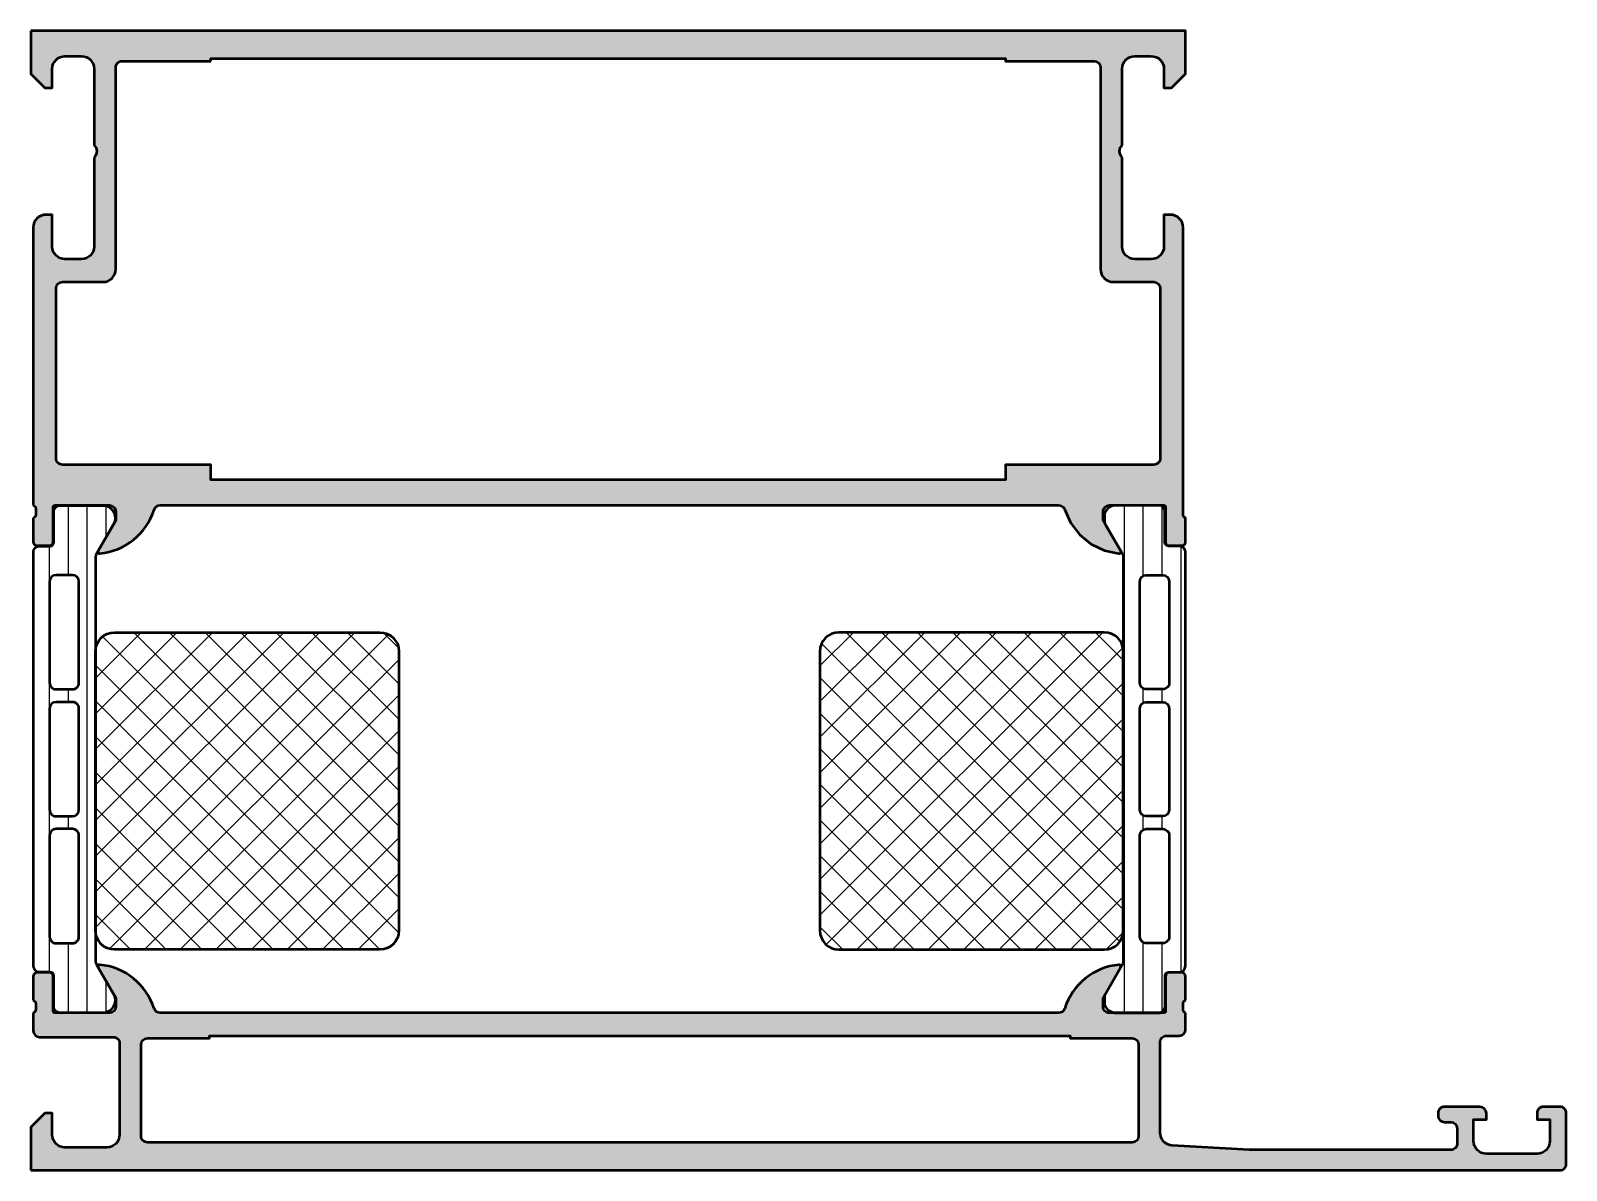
# Model space of a CAD drawing. Extents: x 0 to 121, y 0 to 90.
import ezdxf

# ---------------------------------------------------------------- set-up
doc = ezdxf.new("R2010")
doc.units = 0
for name, color, linetype, lineweight in [('0S-Alu contour', 7, 'Continuous', 50), ('0S-Alu hatch', 252, 'Continuous', 25), ('0S-Plastic contour', 254, 'Continuous', 50), ('0S-Plastic hatch', 253, 'Continuous', 25), ('0S-PT contour', 91, 'Continuous', 50), ('0S-PT hatch', 103, 'Continuous', 25)]:
    doc.layers.add(name, color=color, linetype=linetype, lineweight=lineweight)
pattern_1 = [(135, (0, 0), (-1.403165018917055, -1.403165018917055), []), (225, (0, 0), (1.403165018917055, -1.403165018917055), [])]
pattern_2 = [(90, (0, 0), (-1.4859, 0), [])]

# ---------------------------------------------------------------- blocks, each defined once
blk = doc.blocks.new('430840__DC09CA4D_482F_4C95_9F78_F32591C31D79_')
at = {"layer": '0S-PT hatch'}
h = blk.add_hatch(dxfattribs=at)
h.set_pattern_fill('ANSI37', color=256, scale=0.625, angle=90, style=0)
h.set_pattern_definition(pattern_1)
edge = h.paths.add_edge_path()
edge.add_ellipse((27.51005320582808, 40.88991887445164), major_axis=(-1.500003719446766, 0), ratio=1, start_angle=180.0001420757334, end_angle=269.9998579268323, ccw=False)
edge.add_line((29.01005692527024, 40.8899225939277), (29.01005692527024, 18.88992259389381))
edge.add_ellipse((27.51005425003596, 18.88992526912809), major_axis=(-1.500002675236663, 0), ratio=1, start_angle=90.0001021856844, end_angle=179.9998978143151, ccw=False)
edge.add_line((27.51005692525569, 17.38992259389381), (6.610024500343477, 17.38992259389381))
edge.add_ellipse((6.610025017742281, 18.88992311129213), major_axis=(-1.500000517398401, 0), ratio=1, start_angle=1.9766288971823087e-05, end_angle=89.99998023682832, ccw=False)
edge.add_line((5.11002450034397, 18.88992259381172), (5.110024500343967, 40.88992259389381))
edge.add_ellipse((6.610026061669415, 40.88992103256837), major_axis=(-1.50000156132626, 0), ratio=1, start_angle=270.00005964206343, end_angle=359.9999403640483, ccw=False)
edge.add_line((6.610024500242221, 42.38992259389381), (27.51005692530414, 42.38992259389379))
at = {"layer": '0S-PT contour', "color": 7}
for points in [[(6.610024500242221, 42.38992259389381), (27.51005692530414, 42.38992259389379)], [(5.11002450034397, 18.88992259381172), (5.110024500343967, 40.88992259389381)], [(29.01005692527024, 40.8899225939277), (29.01005692527024, 18.88992259389381)], [(27.51005692525569, 17.38992259389381), (6.610024500343477, 17.38992259389381)]]:
    blk.add_lwpolyline(points, dxfattribs=at)
at = {"layer": '0S-PT contour', "color": 7, "extrusion": (0, 0, -1)}
for centre, radius, start, end in [((-6.610026061669415, 40.88992103256837), 1.50000156132626, 5.96359516822e-05, 89.9999403579366), ((-27.51005320582808, 40.88991887445164), 1.500003719446766, 90.0001420731677, 179.9998579242666), ((-6.610025017742281, 18.88992311129213), 1.500000517398401, 270.0000197631717, 359.999980233711), ((-27.51005425003596, 18.88992526912809), 1.500002675236663, 180.000102185685, 269.9998978143156)]:
    blk.add_arc(centre, radius, start, end, dxfattribs=at)
blk = doc.blocks.new('430840__F4EA3273_1E52_4DC4_8AB7_B4A47A1F3512_')
at = {"layer": '0S-PT hatch'}
h = blk.add_hatch(dxfattribs=at)
h.set_pattern_fill('ANSI37', color=256, scale=0.625, angle=90, style=0)
h.set_pattern_definition(pattern_1)
edge = h.paths.add_edge_path()
edge.add_arc((63.68984523166957, 40.88991887445176), 1.500003719446752, 90.00014207316798, 179.9998579242666)
edge.add_line((62.18984151222743, 40.88992259392782), (62.18984151222744, 18.8899225938939))
edge.add_arc((63.68984418746178, 18.88992526912824), 1.500002675236727, 180.000102185685, 269.9998978143148)
edge.add_line((63.68984151224204, 17.3899225938939), (84.5898739371542, 17.3899225938939))
edge.add_arc((84.58987341975536, 18.88992311129225), 1.50000051739844, 270.0000197631728, 359.999980233711)
edge.add_line((86.08987393715373, 18.88992259381183), (86.0898739371537, 40.88992259389391))
edge.add_arc((84.58987237582828, 40.88992103256848), 1.500001561326231, 5.96359516822e-05, 89.99994035793647)
edge.add_line((84.58987393725546, 42.3899225938939), (63.68984151219351, 42.3899225938939))
at = {"layer": '0S-PT contour', "color": 7}
for points in [[(84.58987393725546, 42.3899225938939), (63.68984151219351, 42.3899225938939)], [(62.18984151222743, 40.88992259392782), (62.18984151222744, 18.8899225938939)], [(86.08987393715373, 18.88992259381183), (86.0898739371537, 40.88992259389391)], [(63.68984151224204, 17.3899225938939), (84.5898739371542, 17.3899225938939)]]:
    blk.add_lwpolyline(points, dxfattribs=at)
for centre, radius, start, end in [((63.68984523166957, 40.88991887445176), 1.500003719446752, 90.00014207316798, 179.9998579242666), ((84.58987237582828, 40.88992103256848), 1.500001561326231, 5.96359516822e-05, 89.99994035793647), ((63.68984418746178, 18.88992526912824), 1.500002675236727, 180.000102185685, 269.9998978143148), ((84.58987341975536, 18.88992311129225), 1.50000051739844, 270.0000197631728, 359.999980233711)]:
    blk.add_arc(centre, radius, start, end, dxfattribs=at)
blk = doc.blocks.new('284257__90E0DE85_B0C9_40CA_9791_27F276E4CD0E___C5AEC8C6_3E7F_4AB9_B20A_5DBC261AC16B_')
at = {"layer": '0S-Plastic hatch'}
h = blk.add_hatch(dxfattribs=at)
h.set_pattern_fill('ANSI31', color=256, scale=0.4680000000000001, angle=45, style=0)
h.set_pattern_definition(pattern_2)
edge = h.paths.add_edge_path()
edge.add_arc((1.522616004540347, 49.48992559389379), 0.2999999999999758, 270, 360)
edge.add_line((1.822616004540323, 49.48992559389379), (1.822284054143296, 51.88992397683015))
edge.add_ellipse((2.322280031581934, 51.88992661645517), major_axis=(-0.4999959774456055, 0), ratio=1, start_angle=-90.00030248177183, end_angle=0.0003024817733034979, ccw=False)
edge.add_line((2.32228267121212, 52.38992259389381), (5.798824169306502, 52.3899225938938))
edge.add_ellipse((5.656513520315099, 51.40010451917096), major_axis=(-0.999996070924474, 0), ratio=1, start_angle=147.2729839001578, end_angle=261.81839194809737, ccw=False)
edge.add_line((6.497766169306427, 50.85946959389379), (5.179296454819851, 48.57581274714362))
edge.add_arc((5.612309171537273, 48.32581277284783), 0.4999999999935472, 150.0000034002868, 179.9999400957461)
edge.add_line((5.112309171543999, 48.32581329561106), (5.107739829136483, 16.47403189217503))
edge.add_arc((5.607739829115243, 16.47403241493656), 0.4999999999892946, 180.0000599042538, 209.9999965998498)
edge.add_line((5.174727112396342, 16.22403244063854), (6.493196826892423, 13.9403755938938))
edge.add_ellipse((5.651944177901081, 13.39974066861664), major_axis=(-0.9999960709244753, 0), ratio=1, start_angle=98.18160805189967, end_angle=212.7270160998411, ccw=False)
edge.add_line((5.794254826892434, 12.40992259389379), (2.317713328792912, 12.40992259389379))
edge.add_ellipse((2.317710689167811, 12.90991857133235), major_axis=(-0.4999959774455193, 0), ratio=1, start_angle=-0.0003024817733034979, end_angle=90.00030248118912, ccw=False)
edge.add_line((1.817714711729259, 12.90992121096255), (1.818046662126284, 15.30991959389378))
edge.add_arc((1.518046662126227, 15.30991959389374), 0.3000000000000567, 0, 90)
edge.add_line((1.518046662126227, 15.60991959389379), (0.7077153287930049, 15.60991959389381))
edge.add_ellipse((0.7077153287930732, 16.10991959389387), major_axis=(-0.5000000000000675, 0), ratio=1, start_angle=2.694464177466216e-05, end_angle=89.99999999999221, ccw=False)
edge.add_line((0.2077153287930605, 16.10991935863949), (0.2077000005019593, 48.68992535865305))
edge.add_ellipse((0.7077000005019464, 48.68992559389377), major_axis=(-0.5000000000000425, 0), ratio=1, start_angle=-89.99999999999801, end_angle=2.694464177466216e-05, ccw=False)
edge.add_line((0.7077000005019299, 49.18992559389382), (1.522616004540347, 49.18992559389382))
edge = h.paths.add_edge_path()
edge.add_arc((3.293317714340982, 46.40048603515199), 0.500015258789067, 0, 90)
edge.add_line((3.293317714340982, 46.90050129394107), (1.993307033188603, 46.90050129394107))
edge.add_arc((1.993307033188603, 46.40051655273016), 0.499984741210902, 90, 180)
edge.add_line((1.493322291977706, 46.40051655272496), (1.493322291977707, 38.4005043478559))
edge.add_arc((1.993322294065336, 38.4005043478559), 0.5000000020876286, 180, 270.0018991026182)
edge.add_line((1.993338866862162, 37.90050434604295), (3.293332973127683, 37.90050434604295))
edge.add_arc((3.293336612486748, 38.40050070668626), 0.4999963606565535, 269.9995829571354, 360.0004170428646)
edge.add_line((3.793332973130051, 38.40050434604293), (3.793332973130049, 46.40048603515199))
edge = h.paths.add_edge_path()
edge.add_line((3.793332973130052, 28.39679746120962), (3.793332973130051, 36.40050434603776))
edge.add_arc((3.293332973130057, 36.40050434604295), 0.4999999999999938, 0, 90.00000000000072)
edge.add_line((3.293332973130051, 36.90050434604295), (1.9933222919777, 36.90050434604295))
edge.add_arc((1.9933222919777, 36.40050434604295), 0.4999999999999929, 90, 180)
edge.add_line((1.493322291977708, 36.40050434603775), (1.493322291977709, 28.39679746121479))
edge.add_arc((1.993322291977688, 28.39679746121479), 0.4999999999999794, 180, 270.0000000011944)
edge.add_line((1.993322291988112, 27.89679746121481), (3.293332973130039, 27.89679746121481))
edge.add_arc((3.293332973130039, 28.39679746121483), 0.5000000000000142, 270, 360)
edge = h.paths.add_edge_path()
edge.add_line((3.793332973119652, 18.39680051332709), (3.793332973119651, 26.3967974612148))
edge.add_arc((3.29333661247638, 26.39680110057155), 0.4999963606565158, 359.9995829571354, 450.0004170425937)
edge.add_line((3.293332973119679, 26.89679746121483), (1.993338866805379, 26.89679746121481))
edge.add_arc((1.993322294124652, 26.39679745933213), 0.5000000021573291, 89.99810091068606, 180)
edge.add_line((1.493322291967307, 26.39679746120961), (1.493322291967308, 18.39680051514008))
edge.add_arc((1.993322294054952, 18.39680051514008), 0.5000000020876446, 180, 270.0018991026165)
edge.add_line((1.993338866851764, 17.89680051332708), (3.293332973117241, 17.89680051332709))
edge.add_arc((3.293336612476306, 18.39679687397044), 0.4999963606565962, 269.9995829571354, 360.0004170428646)
at = {"layer": '0S-Alu contour', "color": 7}
for points in [[(1.493322291977706, 46.40051655272496), (1.493322291977707, 38.4005043478559)], [(3.293317714340982, 46.90050129394107), (1.993307033188603, 46.90050129394107)], [(3.793332973130051, 38.40050434604293), (3.793332973130049, 46.40048603515199)], [(1.993338866862162, 37.90050434604295), (3.293332973127683, 37.90050434604295)], [(1.493322291977708, 36.40050434603775), (1.493322291977709, 28.39679746121479)], [(3.293332973130051, 36.90050434604295), (1.9933222919777, 36.90050434604295)], [(3.793332973130052, 28.39679746120962), (3.793332973130051, 36.40050434603776)], [(1.993322291988112, 27.89679746121481), (3.293332973130039, 27.89679746121481)], [(3.293332973119679, 26.89679746121483), (1.993338866805379, 26.89679746121481)], [(1.493322291967307, 26.39679746120961), (1.493322291967308, 18.39680051514008)], [(3.793332973119652, 18.39680051332709), (3.793332973119651, 26.3967974612148)], [(1.993338866851764, 17.89680051332708), (3.293332973117241, 17.89680051332709)]]:
    blk.add_lwpolyline(points, dxfattribs=at)
for centre, radius, start, end in [((1.993307033188603, 46.40051655273016), 0.499984741210902, 90, 180), ((3.293317714340982, 46.40048603515199), 0.500015258789067, 0, 90), ((1.993322294065336, 38.4005043478559), 0.5000000020876286, 180, 270.0018991026182), ((3.293336612486748, 38.40050070668626), 0.4999963606565535, 269.9995829571354, 0.0004170428646345), ((1.9933222919777, 36.40050434604295), 0.4999999999999929, 90, 180), ((3.293332973130057, 36.40050434604295), 0.4999999999999938, 0, 90.00000000000072), ((1.993322291977688, 28.39679746121479), 0.4999999999999794, 180, 270.0000000011944), ((3.293332973130039, 28.39679746121483), 0.5000000000000142, 270, 0), ((1.993322294124652, 26.39679745933213), 0.5000000021573291, 89.99810091068606, 180), ((3.29333661247638, 26.39680110057155), 0.4999963606565158, 359.9995829571354, 90.00041704259372), ((1.993322294054952, 18.39680051514008), 0.5000000020876446, 180, 270.0018991026165), ((3.293336612476306, 18.39679687397044), 0.4999963606565962, 269.9995829571354, 0.0004170428646345)]:
    blk.add_arc(centre, radius, start, end, dxfattribs=at)
at = {"layer": '0S-Plastic contour', "color": 7}
for points in [[(2.32228267121212, 52.38992259389381), (5.798824169306502, 52.3899225938938)], [(1.822616004540323, 49.48992559389379), (1.822284054143296, 51.88992397683015)], [(6.497766169306427, 50.85946959389379), (5.179296454819851, 48.57581274714362)], [(0.2077153287930605, 16.10991935863949), (0.2077000005019593, 48.68992535865305)], [(0.7077000005019299, 49.18992559389382), (1.522616004540347, 49.18992559389382)], [(5.112309171543999, 48.32581329561106), (5.107739829136483, 16.47403189217503)], [(5.174727112396342, 16.22403244063854), (6.493196826892423, 13.9403755938938)], [(1.518046662126227, 15.60991959389379), (0.7077153287930049, 15.60991959389381)], [(1.817714711729259, 12.90992121096255), (1.818046662126284, 15.30991959389378)], [(5.794254826892434, 12.40992259389379), (2.317713328792912, 12.40992259389379)]]:
    blk.add_lwpolyline(points, dxfattribs=at)
at = {"layer": '0S-Plastic contour', "color": 7, "extrusion": (0, 0, -1)}
for centre, radius, start, end in [((-2.322280031581934, 51.88992661645517), 0.4999959774456055, 359.9996975182267, 90.00030248177184), ((-5.656513520315099, 51.40010451917096), 0.999996070924474, 98.18160805190263, 212.7270160998422), ((-0.7077000005019464, 48.68992559389377), 0.5000000000000425, 359.9999730553582, 89.9999999999981), ((-0.7077153287930732, 16.10991959389387), 0.5000000000000675, 270.0000000000078, 359.9999730553582), ((-5.651944177901081, 13.39974066861664), 0.9999960709244753, 147.2729839001589, 261.8183919481003), ((-2.317710689167811, 12.90991857133235), 0.4999959774455193, 269.9996975188109, 0.0003024817733149)]:
    blk.add_arc(centre, radius, start, end, dxfattribs=at)
at = {"layer": '0S-Plastic contour', "color": 7}
for centre, radius, start, end in [((1.522616004540347, 49.48992559389379), 0.2999999999999758, 270, 0), ((5.612309171537273, 48.32581277284783), 0.4999999999935472, 150.0000034002868, 179.9999400957461), ((5.607739829115243, 16.47403241493656), 0.4999999999892946, 180.0000599042538, 209.9999965998498), ((1.518046662126227, 15.30991959389374), 0.3000000000000567, 0, 90)]:
    blk.add_arc(centre, radius, start, end, dxfattribs=at)
blk = doc.blocks.new('284257__06625BA6_7A4C_474B_99D7_990FB7006D95___AD8D5555_5B82_4926_ABAC_6C1F31E6AB40_')
at = {"layer": '0S-Plastic hatch'}
h = blk.add_hatch(dxfattribs=at)
h.set_pattern_fill('ANSI31', color=256, scale=0.4680000000000001, angle=45, style=0)
h.set_pattern_definition(pattern_2)
edge = h.paths.add_edge_path()
edge.add_line((86.0875892659472, 48.32581329561271), (86.09215860836119, 16.47403189217513))
edge.add_ellipse((85.59215860836113, 16.47403241494365), major_axis=(-0.5000000000003303, 0), ratio=1, start_angle=150.0000034006773, end_angle=179.9999401018306, ccw=False)
edge.add_line((86.0251713250919, 16.22403244064409), (84.70670161060525, 13.9403755938939))
edge.add_arc((85.5479542595966, 13.39974066861675), 0.9999960709244758, 147.272983900159, 261.8183919481002)
edge.add_line((85.40564361060522, 12.40992259389389), (88.88218510870476, 12.40992259389388))
edge.add_arc((88.88218774832983, 12.90991857133246), 0.4999959774455495, 269.9996975188149, 360.0003024817733)
edge.add_line((89.38218372576841, 12.90992121096267), (89.38185177537139, 15.30991959389388))
edge.add_ellipse((89.68185177537141, 15.30991959389388), major_axis=(-0.3000000000000256, 0), ratio=1, start_angle=270, end_angle=360, ccw=False)
edge.add_line((89.68185177537141, 15.6099195938939), (90.49218310870467, 15.6099195938939))
edge.add_arc((90.49218310870465, 16.10991959389391), 0.5000000000000071, 270.0000000000017, 359.9999730553582)
edge.add_line((90.9921831087046, 16.10991935863953), (90.9921984369957, 48.68992535865315))
edge.add_arc((90.49219843699574, 48.6899255938939), 0.5000000000000127, 359.9999730553582, 449.9999999999984)
edge.add_line((90.49219843699576, 49.18992559389391), (89.67728243295733, 49.18992559389391))
edge.add_ellipse((89.67728243295733, 49.4899255938939), major_axis=(-0.29999999999999, 0), ratio=1, start_angle=0, end_angle=90, ccw=False)
edge.add_line((89.37728243295734, 49.4899255938939), (89.37761438335436, 51.88992397683025))
edge.add_arc((88.87761840591577, 51.88992661645533), 0.4999959774455406, 359.9996975182267, 450.0003024817745)
edge.add_line((88.87761576628557, 52.38992259389391), (85.40107426819115, 52.38992259389391))
edge.add_arc((85.54338491718256, 51.40010451917106), 0.9999960709244753, 98.18160805190313, 212.7270160998422)
edge.add_line((84.70213226819124, 50.85946959389389), (86.0206019826778, 48.57581274714372))
edge.add_ellipse((85.58758926594717, 48.32581277284403), major_axis=(-0.5000000000002905, 0), ratio=1, start_angle=180.0000598981694, end_angle=209.9999965993443, ccw=False)
edge = h.paths.add_edge_path()
edge.add_line((89.70657614551996, 46.40051655272506), (89.70657614551996, 38.4005043460379))
edge.add_ellipse((89.20657614343232, 38.40050434785603), major_axis=(-0.5000000020876457, 0), ratio=1, start_angle=89.9981008972535, end_angle=180, ccw=False)
edge.add_line((89.20655957063435, 37.90050434604304), (87.90656546436762, 37.90050434604304))
edge.add_ellipse((87.90656182501093, 38.40050070668637), major_axis=(-0.4999963606565677, 0), ratio=1, start_angle=-0.000417042864683026, end_angle=90.00041704259098, ccw=False)
edge.add_line((87.40656546436762, 38.40050434604543), (87.40656546436762, 46.40048603514693))
edge.add_ellipse((87.90658072315665, 46.40048603515213), major_axis=(-0.5000152587890341, 0), ratio=1, start_angle=270, end_angle=360, ccw=False)
edge.add_line((87.90658072315665, 46.90050129394117), (89.20659140430904, 46.90050129394117))
edge.add_ellipse((89.20659140430904, 46.40051655273025), major_axis=(-0.4999847412109091, 0), ratio=1, start_angle=180, end_angle=270, ccw=False)
edge = h.paths.add_edge_path()
edge.add_line((89.70657614551996, 36.40050434603784), (89.70657614551996, 28.39679746120971))
edge.add_ellipse((89.20657614551997, 28.3967974612149), major_axis=(-0.5, 0), ratio=1, start_angle=90, end_angle=180, ccw=False)
edge.add_line((89.20657614551997, 27.8967974612149), (87.90656546435721, 27.89679746121491))
edge.add_ellipse((87.90656546436762, 28.39679746121492), major_axis=(-0.5000000000000142, 0), ratio=1, start_angle=0, end_angle=89.9999999988064, ccw=False)
edge.add_line((87.40656546436762, 28.39679746121492), (87.40656546436762, 36.40050434603786))
edge.add_ellipse((87.9065654643676, 36.40050434604305), major_axis=(-0.4999999999999858, 0), ratio=1, start_angle=270.00000000000165, end_angle=360, ccw=False)
edge.add_line((87.90656546436759, 36.90050434604304), (89.20657614551997, 36.90050434604304))
edge.add_ellipse((89.20657614551997, 36.40050434604304), major_axis=(-0.5, 0), ratio=1, start_angle=180, end_angle=270, ccw=False)
edge = h.paths.add_edge_path()
edge.add_line((89.70657614553036, 26.39679746120971), (89.70657614553036, 18.39680051332205))
edge.add_ellipse((89.20657614344273, 18.39680051514015), major_axis=(-0.5000000020876314, 0), ratio=1, start_angle=89.9981008972519, end_angle=180, ccw=False)
edge.add_line((89.20655957064477, 17.89680051332718), (87.906565464378, 17.89680051332718))
edge.add_ellipse((87.90656182502138, 18.39679687397056), major_axis=(-0.4999963606566104, 0), ratio=1, start_angle=-0.000417042864683026, end_angle=90.0004170425861, ccw=False)
edge.add_line((87.40656546437802, 18.39680051332962), (87.40656546437802, 26.3967974612149))
edge.add_ellipse((87.90656182502127, 26.39680110057167), major_axis=(-0.4999963606564967, 0), ratio=1, start_angle=-90.00041704286463, end_angle=0.00041704286462618256, ccw=False)
edge.add_line((87.90656546438034, 26.89679746121492), (89.20655957069071, 26.89679746121491))
edge.add_ellipse((89.20657614337304, 26.39679745933225), major_axis=(-0.5000000021573149, 0), ratio=1, start_angle=180, end_angle=270.0018990894956, ccw=False)
at = {"layer": '0S-Alu contour', "color": 7}
for points in [[(87.40656546436762, 38.40050434604543), (87.40656546436762, 46.40048603514693)], [(87.90658072315665, 46.90050129394117), (89.20659140430904, 46.90050129394117)], [(89.70657614551996, 46.40051655272506), (89.70657614551996, 38.4005043460379)], [(89.20655957063435, 37.90050434604304), (87.90656546436762, 37.90050434604304)], [(87.40656546436762, 28.39679746121492), (87.40656546436762, 36.40050434603786)], [(87.90656546436759, 36.90050434604304), (89.20657614551997, 36.90050434604304)], [(89.70657614551996, 36.40050434603784), (89.70657614551996, 28.39679746120971)], [(89.20657614551997, 27.8967974612149), (87.90656546435721, 27.89679746121491)], [(87.90656546438034, 26.89679746121492), (89.20655957069071, 26.89679746121491)], [(87.40656546437802, 18.39680051332962), (87.40656546437802, 26.3967974612149)], [(89.70657614553036, 26.39679746120971), (89.70657614553036, 18.39680051332205)], [(89.20655957064477, 17.89680051332718), (87.906565464378, 17.89680051332718)]]:
    blk.add_lwpolyline(points, dxfattribs=at)
at = {"layer": '0S-Alu contour', "color": 7, "extrusion": (0, 0, -1)}
for centre, radius, start, end in [((-87.90658072315665, 46.40048603515213), 0.5000152587890341, 0, 90), ((-89.20659140430904, 46.40051655273025), 0.4999847412109091, 90, 180), ((-87.90656182501093, 38.40050070668637), 0.4999963606565677, 269.999582957409, 0.0004170428646345), ((-89.20657614343232, 38.40050434785603), 0.5000000020876457, 180, 270.0018991027465), ((-87.9065654643676, 36.40050434604305), 0.4999999999999858, 0, 89.99999999999837), ((-89.20657614551997, 36.40050434604304), 0.5, 90, 180), ((-87.90656546436762, 28.39679746121492), 0.5000000000000142, 270.0000000011936, 0), ((-89.20657614551997, 28.3967974612149), 0.5, 180, 270), ((-87.90656182502127, 26.39680110057167), 0.4999963606564967, 359.9995829571354, 90.00041704286463), ((-89.20657614337304, 26.39679745933225), 0.5000000021573149, 89.9981009105044, 180), ((-87.90656182502138, 18.39679687397056), 0.4999963606566104, 269.9995829574139, 0.0004170428646345), ((-89.20657614344273, 18.39680051514015), 0.5000000020876314, 180, 270.0018991027481)]:
    blk.add_arc(centre, radius, start, end, dxfattribs=at)
at = {"layer": '0S-Plastic contour', "color": 7}
for points in [[(88.87761576628557, 52.38992259389391), (85.40107426819115, 52.38992259389391)], [(84.70213226819124, 50.85946959389389), (86.0206019826778, 48.57581274714372)], [(89.37728243295734, 49.4899255938939), (89.37761438335436, 51.88992397683025)], [(90.49219843699576, 49.18992559389391), (89.67728243295733, 49.18992559389391)], [(90.9921831087046, 16.10991935863953), (90.9921984369957, 48.68992535865315)], [(86.0875892659472, 48.32581329561271), (86.09215860836119, 16.47403189217513)], [(86.0251713250919, 16.22403244064409), (84.70670161060525, 13.9403755938939)], [(89.38218372576841, 12.90992121096267), (89.38185177537139, 15.30991959389388)], [(89.68185177537141, 15.6099195938939), (90.49218310870467, 15.6099195938939)], [(85.40564361060522, 12.40992259389389), (88.88218510870476, 12.40992259389388)]]:
    blk.add_lwpolyline(points, dxfattribs=at)
for centre, radius, start, end in [((85.54338491718256, 51.40010451917106), 0.9999960709244753, 98.18160805190313, 212.7270160998422), ((88.87761840591577, 51.88992661645533), 0.4999959774455406, 359.9996975182267, 90.00030248177457), ((90.49219843699574, 48.6899255938939), 0.5000000000000127, 359.9999730553582, 89.99999999999837), ((90.49218310870465, 16.10991959389391), 0.5000000000000071, 270.0000000000017, 359.9999730553582), ((85.5479542595966, 13.39974066861675), 0.9999960709244758, 147.272983900159, 261.8183919481002), ((88.88218774832983, 12.90991857133246), 0.4999959774455495, 269.9996975188149, 0.0003024817733149)]:
    blk.add_arc(centre, radius, start, end, dxfattribs=at)
at = {"layer": '0S-Plastic contour', "color": 7, "extrusion": (0, 0, -1)}
for centre, radius, start, end in [((-85.58758926594717, 48.32581277284403), 0.5000000000002905, 150.0000034006557, 179.9999401018306), ((-89.67728243295733, 49.4899255938939), 0.29999999999999, 270, 0), ((-85.59215860836113, 16.47403241494365), 0.5000000000003303, 180.0000598981694, 209.9999965993228), ((-89.68185177537141, 15.30991959389388), 0.3000000000000256, 0, 90)]:
    blk.add_arc(centre, radius, start, end, dxfattribs=at)
blk = doc.blocks.new('430820__745F4C5F_8F4E_42D5_811F_1E8023949608_')
at = {"layer": '0S-Alu hatch'}
h = blk.add_hatch(color=256, dxfattribs=at)
edge = h.paths.add_edge_path()
edge.add_line((0, 89.8), (-2.274e-13, 86.39999847412106))
edge.add_line((-2.274e-13, 86.39999847412106), (1.0999755859373, 85.29999999999998))
edge.add_line((1.0999755859373, 85.29999999999998), (1.699981689453011, 85.29999999999998))
edge.add_line((1.699981689453011, 85.29999999999998), (1.699981689453011, 86.80000381469726))
edge.add_ellipse((2.700020083351542, 86.79996542079873), major_axis=(-1.000038394635548, 0), ratio=1, start_angle=270.0021997238884, end_angle=359.99780027593476, ccw=False)
edge.add_line((2.699981689453001, 87.80000381469726), (3.99999999999978, 87.80000381469726))
edge.add_ellipse((3.999954428526331, 86.79995824322371), major_axis=(-1.000045572511881, 0), ratio=1, start_angle=180.0026109341762, end_angle=269.9973890658912, ccw=False)
edge.add_line((4.99999999999988, 86.80000381469834), (4.999999999999886, 80.8))
edge.add_ellipse((4.474877689036537, 80.29999999999998), major_axis=(-0.7250885749144627, 0), ratio=1, start_angle=136.403846469329, end_angle=223.5961535306708, ccw=False)
edge.add_line((4.999999999999882, 79.8), (4.999999999999886, 72.8))
edge.add_ellipse((3.999972998484516, 72.80002700151536), major_axis=(-1.0000270018799, 0), ratio=1, start_angle=90.00154703109939, end_angle=179.9984529689852, ccw=False)
edge.add_line((3.999999999999901, 71.79999999999998), (2.699981689453103, 71.79999999999998))
edge.add_ellipse((2.700001512600911, 72.80001982314789), major_axis=(-1.000019823344355, 0), ratio=1, start_angle=0.0011357599706229848, end_angle=89.99886423980843, ccw=False)
edge.add_line((1.699981689453031, 72.80000000000395), (1.699981689453003, 75.3))
edge.add_line((1.699981689453003, 75.3), (1.199981689453094, 75.3))
edge.add_arc((1.200016055021536, 74.29996563443146), 1.000034366159014, 90.001968934368, 179.9980310656152)
edge.add_line((0.199981689453004, 74.30000000000021), (0.1999816894528905, 52.40082753104885))
edge.add_ellipse((0.1211452429099902, 52.13330693905568), major_axis=(-0.2788950563274417, 0), ratio=1, start_angle=178.8354106259342, end_angle=253.5801235805389, ccw=False)
edge.add_line((0.399982689453048, 52.12763853105745), (0.3999826894530471, 51.67404453105742))
edge.add_ellipse((0.1211145938099225, 51.66838387158043), major_axis=(-0.2789255417371045, 0), ratio=1, start_angle=106.4245945553385, end_angle=181.1628700728718, ccw=False)
edge.add_line((0.1999816894530019, 51.40084053105751), (0.1999816894531179, 49.52082953104916))
edge.add_arc((0.4999816894532348, 49.52082953104901), 0.3000000000001168, 180, 269.9999999999702)
edge.add_line((0.499981689453079, 49.22082953104889), (1.479956008495603, 49.22082953104888))
edge.add_arc((1.479956008495607, 49.52082953104906), 0.3000000000001819, 269.9999999999992, 360)
edge.add_line((1.779956008495787, 49.52082953104905), (1.779956008495666, 52.28082753104902))
edge.add_ellipse((1.899956008495712, 52.28082753104892), major_axis=(-0.1200000000000461, 0), ratio=1, start_angle=268.4287599274471, end_angle=360, ccw=False)
edge.add_line((1.903246393556357, 52.40078241159225), (6.199999999999922, 52.40078241159237))
edge.add_ellipse((6.199999999999946, 51.90078241159238), major_axis=(-0.4999999999999787, 0), ratio=1, start_angle=180, end_angle=270.00000000000273, ccw=False)
edge.add_line((6.699999999999925, 51.90078241159238), (6.699999999999932, 51.20078241159243))
edge.add_line((6.699999999999932, 51.20078241159243), (5.318504542377471, 48.8079620885648))
edge.add_arc((5.438119784648206, 48.73890219624059), 0.1381197846483888, 149.999999999995, 275.6225775507876)
edge.add_arc((4.961776758826098, 53.57739127343959), 4.999999999999582, 275.6225775507941, 342.2515836439294)
edge.add_ellipse((10.19999999999983, 51.90078241159181), major_axis=(-0.5000000000003403, 0), ratio=1, start_angle=269.9999999999984, end_angle=342.25158364393457, ccw=False)
edge.add_line((10.19999999999984, 52.40078241159214), (81.00001162352802, 52.40093875061689))
edge.add_line((81.00001162352802, 52.40093875061689), (81.12479284950028, 52.38510835643673))
edge.add_line((81.12479284950028, 52.38510835643673), (81.2416652604742, 52.3386460546652))
edge.add_line((81.2416652604742, 52.3386460546652), (81.34324660608179, 52.26448989405195))
edge.add_line((81.34324660608179, 52.26448989405195), (81.42311004272904, 52.16733158293038))
edge.add_line((81.42311004272904, 52.16733158293038), (81.47620277441295, 52.05331812857474))
edge.add_line((81.47620277441295, 52.05331812857474), (81.95561295408555, 50.99682574184534))
edge.add_line((81.95561295408555, 50.99682574184534), (82.66560549294013, 50.07926327620527))
edge.add_line((82.66560549294013, 50.07926327620527), (83.56795410063744, 49.35003267223329))
edge.add_line((83.56795410063744, 49.35003267223329), (84.61407595696448, 48.8483960056131))
edge.add_line((84.61407595696448, 48.8483960056131), (85.74764743085962, 48.60136160081974))
edge.add_line((85.74764743085962, 48.60136160081974), (85.78383253799058, 48.60252967829936))
edge.add_line((85.78383253799058, 48.60252967829936), (85.8184894509968, 48.61299986281053))
edge.add_line((85.8184894509968, 48.61299986281053), (85.84926850194671, 48.63206229722306))
edge.add_line((85.84926850194671, 48.63206229722306), (85.87408293402513, 48.65842458740405))
edge.add_line((85.87408293402513, 48.65842458740405), (85.89125037940595, 48.69029942390471))
edge.add_line((85.89125037940595, 48.69029942390471), (85.8996069203445, 48.72552575789747))
edge.add_line((85.8996069203445, 48.72552575789747), (85.8985860004277, 48.76171531586027))
edge.add_line((85.8985860004277, 48.76171531586027), (85.88825683594153, 48.79641451965565))
edge.add_line((85.88825683594153, 48.79641451965565), (84.5000122070351, 51.20094027649054))
edge.add_line((84.5000122070351, 51.20094027649054), (84.50001220703597, 51.90093722474337))
edge.add_line((84.50001220703597, 51.90093722474337), (84.5125442813428, 52.01220061071822))
edge.add_line((84.5125442813428, 52.01220061071822), (84.54952219565257, 52.11788517817524))
edge.add_line((84.54952219565257, 52.11788517817524), (84.60909147180149, 52.21269074385519))
edge.add_line((84.60909147180149, 52.21269074385519), (84.68826465298866, 52.29186271696419))
edge.add_line((84.68826465298866, 52.29186271696419), (84.78307112761426, 52.3514305464874))
edge.add_line((84.78307112761426, 52.3514305464874), (84.88875625929718, 52.38840684817326))
edge.add_line((84.88875625929718, 52.38840684817326), (85.0000198364845, 52.40093722473311))
edge.add_line((85.0000198364845, 52.40093722473311), (89.30003788938433, 52.40093722287623))
edge.add_line((89.30003788938433, 52.40093722287623), (89.33109416198658, 52.39684556263712))
edge.add_line((89.33109416198658, 52.39684556263712), (89.36003352482257, 52.38485610768417))
edge.add_line((89.36003352482257, 52.38485610768417), (89.38488419126082, 52.36578576083446))
edge.add_line((89.38488419126082, 52.36578576083446), (89.40395295844353, 52.34093388224387))
edge.add_line((89.40395295844353, 52.34093388224387), (89.41594057384667, 52.31199375735703))
edge.add_line((89.41594057384667, 52.31199375735703), (89.4200302599903, 52.28093722473361))
edge.add_line((89.4200302599903, 52.28093722473361), (89.42003025999067, 49.52093922473348))
edge.add_line((89.42003025999067, 49.52093922473348), (89.43025251210409, 49.44329351120261))
edge.add_line((89.43025251210409, 49.44329351120261), (89.4602226388555, 49.37093922473255))
edge.add_line((89.4602226388555, 49.37093922473255), (89.50789822563485, 49.30880719037713))
edge.add_line((89.50789822563485, 49.30880719037713), (89.57003025999045, 49.26113160359745))
edge.add_line((89.57003025999045, 49.26113160359745), (89.64238454646006, 49.23116147684622))
edge.add_line((89.64238454646006, 49.23116147684622), (89.7200302599889, 49.22093922473349))
edge.add_line((89.7200302599889, 49.22093922473349), (90.70000457903116, 49.22093922473305))
edge.add_line((90.70000457903116, 49.22093922473305), (90.7667608592188, 49.22846085107826))
edge.add_line((90.7667608592188, 49.22846085107826), (90.83016970076918, 49.25064856436258))
edge.add_line((90.83016970076918, 49.25064856436258), (90.88705151959064, 49.28638977999248))
edge.add_line((90.88705151959064, 49.28638977999248), (90.93455402377381, 49.33389228417528))
edge.add_line((90.93455402377381, 49.33389228417528), (90.97029523940431, 49.39077410299779))
edge.add_line((90.97029523940431, 49.39077410299779), (90.99248295268757, 49.45418294454665))
edge.add_line((90.99248295268757, 49.45418294454665), (91.00000457903339, 49.52093922473533))
edge.add_line((91.00000457903339, 49.52093922473533), (91.00000457903307, 51.40095022474207))
edge.add_line((91.00000457903307, 51.40095022474207), (90.9336641069442, 51.4303460897242))
edge.add_line((90.9336641069442, 51.4303460897242), (90.87715073768334, 51.47585888144156))
edge.add_line((90.87715073768334, 51.47585888144156), (90.83428908383576, 51.53440846508296))
edge.add_line((90.83428908383576, 51.53440846508296), (90.8079798611593, 51.60203242471949))
edge.add_line((90.8079798611593, 51.60203242471949), (90.80000357903323, 51.67415422474245))
edge.add_line((90.80000357903323, 51.67415422474245), (90.79999999999983, 74.2999999999867))
edge.add_arc((89.79999999999976, 74.29999999998677), 1.000000000000071, 0, 89.99999999999429)
edge.add_line((89.79999999999986, 75.29999999998682), (89.29999999999973, 75.29999999998672))
edge.add_line((89.29999999999973, 75.29999999998672), (89.29999999999973, 72.79999999998682))
edge.add_ellipse((88.29999999999973, 72.79999999998681), major_axis=(-1, 0), ratio=1, start_angle=90.0000000000008, end_angle=180, ccw=False)
edge.add_line((88.29999999999976, 71.79999999998681), (86.99999999999955, 71.79999999998681))
edge.add_ellipse((86.99999999999955, 72.79999999998681), major_axis=(-1, 0), ratio=1, start_angle=0, end_angle=90, ccw=False)
edge.add_line((85.99999999999955, 72.79999999998681), (85.99999999999964, 79.79999999998681))
edge.add_ellipse((86.52499999999962, 80.29999999998681), major_axis=(-0.7249999999999732, 0), ratio=1, start_angle=-43.60281897270562, end_angle=43.60281897270568, ccw=False)
edge.add_line((85.99999999999964, 80.79999999998682), (85.99999999999964, 86.79999999998682))
edge.add_ellipse((86.99999999999983, 86.79999999998662), major_axis=(-1.000000000000184, 0), ratio=1, start_angle=269.9999999999902, end_angle=360, ccw=False)
edge.add_line((87, 87.79999999998682), (88.29999999999976, 87.79999999998681))
edge.add_ellipse((88.29999999999973, 86.7999999999867), major_axis=(-1.000000000000127, 0), ratio=1, start_angle=180, end_angle=269.9999999999984, ccw=False)
edge.add_line((89.29999999999986, 86.7999999999867), (89.29999999999983, 85.29999999998681))
edge.add_line((89.29999999999983, 85.29999999998681), (89.90000000000009, 85.2999999999867))
edge.add_line((89.90000000000009, 85.2999999999867), (91.00000000000013, 86.3999999999867))
edge.add_line((91.00000000000013, 86.3999999999867), (91, 89.8))
edge.add_line((91, 89.8), (0, 89.8))
edge = h.paths.add_edge_path()
edge.add_line((14.19998550415033, 87.3999225938976), (14.19998550415033, 87.59998325035554))
edge.add_line((14.19998550415033, 87.59998325035554), (76.80000457763617, 87.60007740610999))
edge.add_line((76.80000457763617, 87.60007740610999), (76.8000045776362, 87.40007740611003))
edge.add_line((76.8000045776362, 87.40007740611003), (83.80000457763609, 87.40007740610996))
edge.add_ellipse((83.80000457763607, 86.90007740610999), major_axis=(-0.4999999999999858, 0), ratio=1, start_angle=180, end_angle=269.9999999999984, ccw=False)
edge.add_line((84.30000457763606, 86.90007740610999), (84.30000457763336, 71.00015481221251))
edge.add_arc((85.30000457763335, 71.00015481221236), 1, 180, 270)
edge.add_line((85.30000457763335, 70.00015481221236), (88.5000045745947, 70.00015481221236))
edge.add_ellipse((88.5000045745947, 69.50015481221233), major_axis=(-0.5000000000000285, 0), ratio=1, start_angle=180, end_angle=270, ccw=False)
edge.add_line((89.00000457459473, 69.50015481221233), (89.0000045779001, 56.10007740623326))
edge.add_ellipse((88.50000457790009, 56.10007740610993), major_axis=(-0.4999999999999858, 0), ratio=1, start_angle=89.9999999999983, end_angle=180, ccw=False)
edge.add_line((88.50000457790009, 55.60007740610995), (76.80000457763617, 55.60007740610996))
edge.add_line((76.80000457763617, 55.60007740610996), (76.80000457763617, 54.40093872155658))
edge.add_line((76.80000457763617, 54.40093872155658), (14.19998550415033, 54.40078229379151))
edge.add_line((14.19998550415033, 54.40078229379151), (14.19998550415034, 55.59992259389762))
edge.add_line((14.19998550415034, 55.59992259389762), (2.499981689452985, 55.59992259389762))
edge.add_ellipse((2.49998168945298, 56.09992259389763), major_axis=(-0.5, 0), ratio=1, start_angle=0, end_angle=90.00000000000063, ccw=False)
edge.add_line((1.99998168945298, 56.09992259389763), (1.999981689453079, 69.50000000000001))
edge.add_ellipse((2.499981689453078, 69.50000000000001), major_axis=(-0.4999999999999965, 0), ratio=1, start_angle=270.0000000000007, end_angle=360, ccw=False)
edge.add_line((2.499981689453072, 70.00000000000001), (5.699985504150271, 69.99999999999997))
edge.add_arc((5.699985504150287, 70.99999999999997), 1.000000000000002, 269.9999999999991, 360)
edge.add_line((6.69998550415029, 70.99999999999997), (6.699985504150395, 86.89992259389764))
edge.add_ellipse((7.199985504150395, 86.89992259389763), major_axis=(-0.4999999999999992, 0), ratio=1, start_angle=269.9999999999997, end_angle=360, ccw=False)
edge.add_line((7.199985504150397, 87.39992259389763), (14.19998550415033, 87.3999225938976))
at = {"layer": '0S-Alu contour', "color": 7}
for points in [[(0, 89.8), (-2.274e-13, 86.39999847412106), (1.0999755859373, 85.29999999999998), (1.699981689453011, 85.29999999999998), (1.699981689453011, 86.80000381469726)], [(89.29999999999986, 86.7999999999867), (89.29999999999983, 85.29999999998681), (89.90000000000009, 85.2999999999867), (91.00000000000013, 86.3999999999867), (91, 89.8), (0, 89.8)], [(2.699981689453001, 87.80000381469726), (3.99999999999978, 87.80000381469726)], [(7.199985504150397, 87.39992259389763), (14.19998550415033, 87.3999225938976)], [(14.19998550415033, 87.3999225938976), (14.19998550415033, 87.59998325035554), (76.80000457763617, 87.60007740610999), (76.8000045776362, 87.40007740611003), (83.80000457763609, 87.40007740610996)], [(87, 87.79999999998682), (88.29999999999976, 87.79999999998681)], [(4.99999999999988, 86.80000381469834), (4.999999999999886, 80.8)], [(6.69998550415029, 70.99999999999997), (6.699985504150395, 86.89992259389764)], [(84.30000457763606, 86.90007740610999), (84.30000457763336, 71.00015481221251)], [(85.99999999999964, 80.79999999998682), (85.99999999999964, 86.79999999998682)], [(4.999999999999882, 79.8), (4.999999999999886, 72.8)], [(85.99999999999955, 72.79999999998681), (85.99999999999964, 79.79999999998681)], [(1.699981689453031, 72.80000000000395), (1.699981689453003, 75.3), (1.199981689453094, 75.3)], [(89.79999999999986, 75.29999999998682), (89.29999999999973, 75.29999999998672), (89.29999999999973, 72.79999999998682)], [(0.199981689453004, 74.30000000000021), (0.1999816894528905, 52.40082753104885)], [(10.19999999999984, 52.40078241159214), (81.00001162352802, 52.40093875061689), (81.12479284950028, 52.38510835643673), (81.2416652604742, 52.3386460546652), (81.34324660608179, 52.26448989405195), (81.42311004272904, 52.16733158293038), (81.47620277441295, 52.05331812857474), (81.95561295408555, 50.99682574184534), (82.66560549294013, 50.07926327620527), (83.56795410063744, 49.35003267223329), (84.61407595696448, 48.8483960056131), (85.74764743085962, 48.60136160081974), (85.78383253799058, 48.60252967829936), (85.8184894509968, 48.61299986281053), (85.84926850194671, 48.63206229722306), (85.87408293402513, 48.65842458740405), (85.89125037940595, 48.69029942390471), (85.8996069203445, 48.72552575789747), (85.8985860004277, 48.76171531586027), (85.88825683594153, 48.79641451965565), (84.5000122070351, 51.20094027649054), (84.50001220703597, 51.90093722474337), (84.5125442813428, 52.01220061071822), (84.54952219565257, 52.11788517817524), (84.60909147180149, 52.21269074385519), (84.68826465298866, 52.29186271696419), (84.78307112761426, 52.3514305464874), (84.88875625929718, 52.38840684817326), (85.0000198364845, 52.40093722473311), (89.30003788938433, 52.40093722287623), (89.33109416198658, 52.39684556263712), (89.36003352482257, 52.38485610768417), (89.38488419126082, 52.36578576083446), (89.40395295844353, 52.34093388224387), (89.41594057384667, 52.31199375735703), (89.4200302599903, 52.28093722473361), (89.42003025999067, 49.52093922473348), (89.43025251210409, 49.44329351120261), (89.4602226388555, 49.37093922473255), (89.50789822563485, 49.30880719037713), (89.57003025999045, 49.26113160359745), (89.64238454646006, 49.23116147684622), (89.7200302599889, 49.22093922473349), (90.70000457903116, 49.22093922473305), (90.7667608592188, 49.22846085107826), (90.83016970076918, 49.25064856436258), (90.88705151959064, 49.28638977999248), (90.93455402377381, 49.33389228417528), (90.97029523940431, 49.39077410299779), (90.99248295268757, 49.45418294454665), (91.00000457903339, 49.52093922473533), (91.00000457903307, 51.40095022474207), (90.9336641069442, 51.4303460897242), (90.87715073768334, 51.47585888144156), (90.83428908383576, 51.53440846508296), (90.8079798611593, 51.60203242471949), (90.80000357903323, 51.67415422474245), (90.79999999999983, 74.2999999999867)], [(3.999999999999901, 71.79999999999998), (2.699981689453103, 71.79999999999998)], [(88.29999999999976, 71.79999999998681), (86.99999999999955, 71.79999999998681)], [(1.99998168945298, 56.09992259389763), (1.999981689453079, 69.50000000000001)], [(2.499981689453072, 70.00000000000001), (5.699985504150271, 69.99999999999997)], [(85.30000457763335, 70.00015481221236), (88.5000045745947, 70.00015481221236)], [(89.00000457459473, 69.50015481221233), (89.0000045779001, 56.10007740623326)], [(88.50000457790009, 55.60007740610995), (76.80000457763617, 55.60007740610996), (76.80000457763617, 54.40093872155658), (14.19998550415033, 54.40078229379151), (14.19998550415034, 55.59992259389762), (2.499981689452985, 55.59992259389762)], [(0.399982689453048, 52.12763853105745), (0.3999826894530471, 51.67404453105742)], [(1.779956008495787, 49.52082953104905), (1.779956008495666, 52.28082753104902)], [(1.903246393556357, 52.40078241159225), (6.199999999999922, 52.40078241159237)], [(0.1999816894530019, 51.40084053105751), (0.1999816894531179, 49.52082953104916)], [(6.699999999999925, 51.90078241159238), (6.699999999999932, 51.20078241159243), (5.318504542377471, 48.8079620885648)], [(0.499981689453079, 49.22082953104889), (1.479956008495603, 49.22082953104888)]]:
    blk.add_lwpolyline(points, dxfattribs=at)
at = {"layer": '0S-Alu contour', "color": 7, "extrusion": (0, 0, -1)}
for centre, radius, start, end in [((-2.700020083351542, 86.79996542079873), 1.000038394635548, 0.0021997240652303, 89.99780027611162), ((-3.999954428526331, 86.79995824322371), 1.000045572511881, 90.00261093410884, 179.9973890658238), ((-7.199985504150395, 86.89992259389763), 0.4999999999999992, 0, 90.0000000000003), ((-83.80000457763607, 86.90007740610999), 0.4999999999999858, 90.0000000000016, 180), ((-86.99999999999983, 86.79999999998662), 1.000000000000184, 0, 90.00000000000978), ((-88.29999999999973, 86.7999999999867), 1.000000000000127, 90.0000000000016, 180), ((-4.474877689036537, 80.29999999999998), 0.7250885749144627, 136.4038464693292, 223.596153530671), ((-86.52499999999962, 80.29999999998681), 0.7249999999999732, 316.3971810272943, 43.60281897270563), ((-2.700001512600911, 72.80001982314789), 1.000019823344355, 270.0011357601916, 359.9988642400294), ((-3.999972998484516, 72.80002700151536), 1.0000270018799, 180.0015470310149, 269.9984529689006), ((-86.99999999999955, 72.79999999998681), 1, 270, 0), ((-88.29999999999973, 72.79999999998681), 1, 180, 269.9999999999992), ((-2.499981689453078, 69.50000000000001), 0.4999999999999965, 0, 89.99999999999935), ((-88.5000045745947, 69.50015481221233), 0.5000000000000285, 90, 180), ((-2.49998168945298, 56.09992259389763), 0.5, 269.9999999999994, 0), ((-88.50000457790009, 56.10007740610993), 0.4999999999999858, 180, 270.0000000000017), ((-0.1211452429099902, 52.13330693905568), 0.2788950563274417, 106.4198764194611, 181.1645893740659), ((-1.899956008495712, 52.28082753104892), 0.1200000000000461, 0, 91.5712400725529), ((-6.199999999999946, 51.90078241159238), 0.4999999999999787, 89.99999999999726, 180), ((-10.19999999999983, 51.90078241159181), 0.5000000000003403, 17.74841635606544, 90.0000000000016), ((-0.1211145938099225, 51.66838387158043), 0.2789255417371045, 178.8371299271282, 253.5754054446615)]:
    blk.add_arc(centre, radius, start, end, dxfattribs=at)
at = {"layer": '0S-Alu contour', "color": 7}
for centre, radius, start, end in [((1.200016055021536, 74.29996563443146), 1.000034366159014, 90.001968934368, 179.9980310656152), ((89.79999999999976, 74.29999999998677), 1.000000000000071, 0, 89.99999999999429), ((5.699985504150287, 70.99999999999997), 1.000000000000002, 269.9999999999991, 0), ((85.30000457763335, 71.00015481221236), 1, 180, 270), ((4.961776758826098, 53.57739127343959), 4.999999999999582, 275.6225775507941, 342.2515836439294), ((0.4999816894532348, 49.52082953104901), 0.3000000000001168, 180, 269.9999999999702), ((1.479956008495607, 49.52082953104906), 0.3000000000001819, 269.9999999999992, 0), ((5.438119784648206, 48.73890219624059), 0.1381197846483888, 149.999999999995, 275.6225775507876)]:
    blk.add_arc(centre, radius, start, end, dxfattribs=at)
blk = doc.blocks.new('430830__55B982C3_1A17_46F1_ACD3_05043F99D10E_')
at = {"layer": '0S-Alu hatch'}
h = blk.add_hatch(color=256, dxfattribs=at)
edge = h.paths.add_edge_path()
edge.add_line((0, -7.74061061861e-05), (120.5, -7.74061061577e-05))
edge.add_arc((120.5000036393566, 0.4999189545372076), 0.4999963606566104, 269.9995829574171, 360.0004170428646)
edge.add_line((120.9999999999999, 0.4999225938962725), (121, 4.499922593893828))
edge.add_arc((120.5000036393566, 4.499926233250477), 0.4999963606565962, 359.9995829571354, 450.0004170428645)
edge.add_line((120.4999999999976, 4.999922593893828), (119.1999816894531, 4.999922593893842))
edge.add_arc((119.1999882166589, 4.499931325443483), 0.4999912684929494, 90.0007479757488, 180.0010005793681)
edge.add_line((118.6999969482422, 4.499922593893765), (118.6999969482422, 3.999922593893842))
edge.add_line((118.6999969482422, 3.999922593893842), (119.6999969482421, 3.999922593893842))
edge.add_line((119.6999969482421, 3.999922593893842), (119.6999969482422, 2.299921830954431))
edge.add_ellipse((118.6999909016704, 2.299927877526149), major_axis=(-1.000006046590035, 0), ratio=1, start_angle=90.00034644173468, end_angle=179.9996535603676, ccw=False)
edge.add_line((118.6999969482559, 1.299921830954389), (114.6999816894531, 1.299921830954389))
edge.add_ellipse((114.6999831883598, 2.299908071165591), major_axis=(-0.9999862402123257, 0), ratio=1, start_angle=-0.0007883886572130905, end_angle=89.99991411779058, ccw=False)
edge.add_line((113.6999969482422, 2.299921830954093), (113.6999969482422, 3.999922593893842))
edge.add_line((113.6999969482422, 3.999922593893842), (114.6999969482422, 3.999922593893842))
edge.add_line((114.6999969482422, 3.999922593893842), (114.6999969482422, 4.499922593893828))
edge.add_arc((114.1999820921119, 4.499907737763606), 0.5000148563509618, 0.0017023368733013, 89.99829766355533)
edge.add_line((114.1999969482413, 4.99992259389387), (111.3999786376954, 4.999922593893842))
edge.add_arc((111.3999851649011, 4.499931325443441), 0.499991268492992, 90.0007479757488, 180.0010005793681)
edge.add_line((110.8999938964844, 4.499922593893722), (110.8999938964844, 4.299925645651612))
edge.add_arc((111.3999759112408, 4.299907660408095), 0.4999820150799355, 179.9979389688437, 270.0020610313337)
edge.add_line((111.3999938964852, 3.799925645651641), (111.8999938964844, 3.799925645651654))
edge.add_ellipse((111.8999911556169, 3.299922904784222), major_axis=(-0.5000027408749449, 0), ratio=1, start_angle=180.0003140784808, end_angle=269.99968592144, ccw=False)
edge.add_line((112.3999938964843, 3.299925645650991), (112.3999938964843, 2.099921068014893))
edge.add_ellipse((111.8999975358409, 2.09991742865833), major_axis=(-0.4999963606566388, 0), ratio=1, start_angle=89.99958295713873, end_angle=180.0004170428646, ccw=False)
edge.add_line((111.8999938964819, 1.599921068014936), (96.00000000000004, 1.599921068014936))
edge.add_line((96.00000000000004, 1.599921068014936), (89.94127930173553, 1.956308341696754))
edge.add_ellipse((89.99999999999991, 2.954582792734718), major_axis=(-0.9999999999999026, 0), ratio=1, start_angle=0, end_angle=86.63361530935128, ccw=False)
edge.add_line((89.00000000000001, 2.954582792734768), (89, 10.09992106801489))
edge.add_ellipse((89.49999999999999, 10.09992106801493), major_axis=(-0.4999999999999858, 0), ratio=1, start_angle=269.9999999999984, end_angle=360, ccw=False)
edge.add_line((89.50000000000001, 10.59992106801492), (90.4998984374979, 10.59992106801492))
edge.add_arc((90.4998984374979, 11.09992106801491), 0.4999999999999716, 270.0000000000017, 360)
edge.add_line((90.99989843749788, 11.09992106801491), (90.9998984374979, 12.39992259389385))
edge.add_ellipse((91.07873488404107, 12.66744318588702), major_axis=(-0.278895056327518, 0), ratio=1, start_angle=-1.1645893740856081, end_angle=73.58012358048711, ccw=False)
edge.add_line((90.79989743749793, 12.67311159388534), (90.79989743749793, 13.12670559388535))
edge.add_ellipse((91.07876553314127, 13.1323662533623), major_axis=(-0.2789255417373119, 0), ratio=1, start_angle=-73.57540544462279, end_angle=1.1628700728651893, ccw=False)
edge.add_line((90.99989843749793, 13.39990959388537), (90.99989843749788, 15.27992059389388))
edge.add_arc((90.69989843749791, 15.27992059389392), 0.2999999999999687, 0, 90)
edge.add_line((90.69989843749791, 15.57992059389389), (89.71992411845513, 15.57992059389387))
edge.add_arc((89.71992411845517, 15.2799205938938), 0.3000000000000682, 90.00000000001087, 180)
edge.add_line((89.41992411845511, 15.2799205938938), (89.41992411845509, 12.51992259389389))
edge.add_ellipse((89.29992411845492, 12.51992259389401), major_axis=(-0.1200000000001751, 0), ratio=1, start_angle=90.0000000000204, end_angle=180, ccw=False)
edge.add_line((89.29992411845495, 12.39992259389383), (84.99989843749792, 12.39992259389383))
edge.add_ellipse((84.99989843749788, 12.8999225938938), major_axis=(-0.4999999999999716, 0), ratio=1, start_angle=0, end_angle=90.00000000000489, ccw=False)
edge.add_line((84.4998984374979, 12.8999225938938), (84.49989843749788, 13.59992259389385))
edge.add_line((84.49989843749788, 13.59992259389385), (85.88139389512027, 15.99274291692139))
edge.add_arc((85.76177865284961, 16.06180280924545), 0.138119784648268, 330.0000000000324, 455.6225775507966)
edge.add_arc((86.23812167867165, 11.22331373204616), 4.999999999999817, 95.62257755079311, 162.2515836439304)
edge.add_ellipse((80.99989843749793, 12.89992259389388), major_axis=(-0.5000000000000488, 0), ratio=1, start_angle=89.9999999999983, end_angle=162.2515836439307, ccw=False)
edge.add_line((80.99989843749793, 12.39992259389383), (10.19999999999999, 12.39992259389382))
edge.add_ellipse((10.2, 12.89992259389372), major_axis=(-0.4999999999999041, 0), ratio=1, start_angle=17.74841635606731, end_angle=89.99999999999858, ccw=False)
edge.add_arc((4.961776758826196, 11.22331373204589), 5.000000000000104, 17.7484163560706, 84.37742244920653)
edge.add_arc((5.438119784648277, 16.06180280924552), 0.138119784648304, 84.37742244919681, 210.0000000000048)
edge.add_line((5.318504542377615, 15.99274291692136), (6.699999999999996, 13.59992259389381))
edge.add_line((6.699999999999996, 13.59992259389381), (6.699999999999999, 12.89992259389382))
edge.add_ellipse((6.199999999999956, 12.89992259389386), major_axis=(-0.5000000000000427, 0), ratio=1, start_angle=90.00000000000131, end_angle=180, ccw=False)
edge.add_line((6.199999999999968, 12.39992259389382), (1.899974319042797, 12.39992259389382))
edge.add_ellipse((1.899974319042745, 12.51992259389377), major_axis=(-0.1199999999999566, 0), ratio=1, start_angle=0, end_angle=90.00000000002501, ccw=False)
edge.add_line((1.779974319042788, 12.51992259389378), (1.779974319042787, 15.27992059389382))
edge.add_arc((1.479974319042783, 15.27992059389382), 0.3000000000000043, 0, 90)
edge.add_line((1.479974319042783, 15.57992059389382), (0.4999999999999993, 15.57992059389382))
edge.add_arc((0.5000000000000182, 15.2799205938938), 0.3000000000000114, 90.0000000000036, 180)
edge.add_line((0.2000000000000068, 15.2799205938938), (0.2000000000000011, 13.39990959388529))
edge.add_ellipse((0.1211329043568219, 13.13236625336235), major_axis=(-0.2789255417371609, 0), ratio=1, start_angle=178.8371299271167, end_angle=253.57540544464348, ccw=False)
edge.add_line((0.4000010000000015, 13.1267055938853), (0.4000010000000016, 12.67311159388531))
edge.add_ellipse((0.1211635534570066, 12.66744318588689), major_axis=(-0.2788950563273831, 0), ratio=1, start_angle=106.41987641948401, end_angle=181.1645893741076, ccw=False)
edge.add_line((0.1999999999999977, 12.3999225938938), (0.1999999999999978, 10.99982341176491))
edge.add_arc((0.6999999999999903, 10.99982341176489), 0.4999999999999925, 180, 270)
edge.add_line((0.69999999999999, 10.4998234117649), (6.499999996187394, 10.49982341176491))
edge.add_ellipse((6.500003635543983, 9.999827051121496), major_axis=(-0.4999963606566548, 0), ratio=1, start_angle=179.9995829571355, end_angle=270.0004170425809, ccw=False)
edge.add_line((6.999999996187393, 9.99982341176245), (6.999999996187399, 2.79982646352272))
edge.add_ellipse((5.999980173039537, 2.799846286670582), major_axis=(-1.000019823344336, 0), ratio=1, start_angle=90.00113575997091, end_angle=179.9988642393878, ccw=False)
edge.add_line((5.999999996183492, 1.79982646352272), (2.700012203218647, 1.79982646352272))
edge.add_ellipse((2.699981131856304, 2.799795392160375), major_axis=(-0.9999689291203848, 0), ratio=1, start_angle=-0.001780313160793412, end_angle=90.00178031324208, ccw=False)
edge.add_line((1.700012203218648, 2.799826463521271), (1.700012203218647, 4.499823411764907))
edge.add_line((1.700012203218647, 4.499823411764907), (1.100006099703021, 4.499823411764907))
edge.add_line((1.100006099703021, 4.499823411764907), (-7e-16, 3.399824937643813))
edge.add_line((-6e-16, 3.399824937643813), (0, -7.74061061861e-05))
edge = h.paths.add_edge_path()
edge.add_line((86.79996490478516, 2.199915727438749), (9.200000282289693, 2.199915727438735))
edge.add_ellipse((9.200000282289686, 2.699915727438721), major_axis=(-0.4999999999999929, 0), ratio=1, start_angle=0, end_angle=90.00000000000102, ccw=False)
edge.add_line((8.700000282289693, 2.699915727438735), (8.700000282289713, 9.89992030507544))
edge.add_ellipse((9.200000282289727, 9.89992030507544), major_axis=(-0.5000000000000142, 0), ratio=1, start_angle=270.0000000000041, end_angle=360, ccw=False)
edge.add_line((9.200000282289691, 10.39992030507545), (14.1000018081686, 10.39992030507545))
edge.add_line((14.1000018081686, 10.39992030507545), (14.1000018081686, 10.59991725331764))
edge.add_line((14.1000018081686, 10.59991725331764), (81.89996337890624, 10.59991725331765))
edge.add_line((81.89996337890624, 10.59991725331765), (81.89996337890624, 10.39992030507547))
edge.add_line((81.89996337890624, 10.39992030507547), (86.79996490478517, 10.39992030507541))
edge.add_ellipse((86.79996490478517, 9.899920305075398), major_axis=(-0.5000000000000142, 0), ratio=1, start_angle=180, end_angle=270, ccw=False)
edge.add_line((87.29996490478518, 9.899920305075469), (87.29996490478518, 2.699915727438821))
edge.add_ellipse((86.79996490478511, 2.699915727438821), major_axis=(-0.500000000000071, 0), ratio=1, start_angle=90.00000000000489, end_angle=180, ccw=False)
at = {"layer": '0S-Alu contour', "color": 7}
for points in [[(5.318504542377615, 15.99274291692136), (6.699999999999996, 13.59992259389381), (6.699999999999999, 12.89992259389382)], [(84.4998984374979, 12.8999225938938), (84.49989843749788, 13.59992259389385), (85.88139389512027, 15.99274291692139)], [(0.2000000000000068, 15.2799205938938), (0.2000000000000011, 13.39990959388529)], [(1.479974319042783, 15.57992059389382), (0.4999999999999994, 15.57992059389382)], [(1.779974319042788, 12.51992259389378), (1.779974319042787, 15.27992059389382)], [(89.41992411845511, 15.2799205938938), (89.41992411845509, 12.51992259389389)], [(90.69989843749791, 15.57992059389389), (89.71992411845513, 15.57992059389387)], [(90.99989843749793, 13.39990959388537), (90.99989843749788, 15.27992059389388)], [(0.1999999999999977, 12.3999225938938), (0.1999999999999978, 10.99982341176491)], [(0.4000010000000015, 13.1267055938853), (0.4000010000000016, 12.67311159388531)], [(6.199999999999968, 12.39992259389382), (1.899974319042797, 12.39992259389382)], [(80.99989843749793, 12.39992259389383), (10.19999999999999, 12.39992259389382)], [(89.29992411845495, 12.39992259389383), (84.99989843749792, 12.39992259389383)], [(90.79989743749793, 12.67311159388534), (90.79989743749793, 13.12670559388535)], [(90.99989843749788, 11.09992106801491), (90.9998984374979, 12.39992259389385)], [(0.69999999999999, 10.4998234117649), (6.499999996187393, 10.49982341176491)], [(6.999999996187393, 9.99982341176245), (6.999999996187399, 2.79982646352272)], [(8.700000282289693, 2.699915727438735), (8.700000282289713, 9.89992030507544)], [(9.200000282289691, 10.39992030507545), (14.1000018081686, 10.39992030507545), (14.1000018081686, 10.59991725331764), (81.89996337890624, 10.59991725331765), (81.89996337890624, 10.39992030507547), (86.79996490478517, 10.39992030507541)], [(87.29996490478518, 9.899920305075469), (87.29996490478518, 2.699915727438821)], [(89.00000000000001, 2.954582792734768), (89, 10.09992106801489)], [(89.50000000000001, 10.59992106801492), (90.4998984374979, 10.59992106801492)], [(114.1999969482413, 4.99992259389387), (111.3999786376954, 4.999922593893842)], [(120.4999999999976, 4.999922593893828), (119.1999816894531, 4.999922593893842)], [(1.700012203218648, 2.799826463521271), (1.700012203218647, 4.499823411764907), (1.100006099703021, 4.499823411764907), (-6e-16, 3.399824937643813), (0, -7.74061061861e-05)], [(110.8999938964844, 4.499922593893722), (110.8999938964844, 4.299925645651612)], [(111.3999938964852, 3.799925645651641), (111.8999938964844, 3.799925645651654)], [(113.6999969482422, 2.299921830954093), (113.6999969482422, 3.999922593893842), (114.6999969482422, 3.999922593893842), (114.6999969482422, 4.499922593893828)], [(118.6999969482422, 4.499922593893765), (118.6999969482422, 3.999922593893842), (119.6999969482421, 3.999922593893842), (119.6999969482422, 2.299921830954431)], [(120.9999999999999, 0.4999225938962725), (121, 4.499922593893828)], [(112.3999938964843, 3.299925645650991), (112.3999938964843, 2.099921068014893)], [(5.999999996183492, 1.79982646352272), (2.700012203218647, 1.79982646352272)], [(86.79996490478516, 2.199915727438749), (9.200000282289693, 2.199915727438735)], [(111.8999938964819, 1.599921068014936), (96.00000000000004, 1.599921068014936), (89.94127930173553, 1.956308341696754)], [(118.6999969482559, 1.299921830954389), (114.6999816894531, 1.299921830954389)], [(0, -7.74061061861e-05), (120.5, -7.74061061577e-05)]]:
    blk.add_lwpolyline(points, dxfattribs=at)
for centre, radius, start, end in [((5.438119784648277, 16.06180280924552), 0.138119784648304, 84.37742244919681, 210.0000000000048), ((4.961776758826196, 11.22331373204589), 5.000000000000104, 17.7484163560706, 84.37742244920653), ((86.23812167867165, 11.22331373204616), 4.999999999999817, 95.62257755079311, 162.2515836439304), ((85.76177865284961, 16.06180280924545), 0.138119784648268, 330.0000000000324, 95.62257755079658), ((0.5000000000000182, 15.2799205938938), 0.3000000000000114, 90.0000000000036, 180), ((1.479974319042783, 15.27992059389382), 0.3000000000000043, 0, 90), ((89.71992411845517, 15.2799205938938), 0.3000000000000682, 90.00000000001087, 180), ((90.69989843749791, 15.27992059389392), 0.2999999999999687, 0, 90), ((0.6999999999999903, 10.99982341176489), 0.4999999999999925, 180, 270), ((90.4998984374979, 11.09992106801491), 0.4999999999999716, 270.0000000000017, 0), ((111.3999851649011, 4.499931325443441), 0.499991268492992, 90.0007479757488, 180.0010005793681), ((114.1999820921119, 4.499907737763606), 0.5000148563509618, 0.0017023368733013, 89.99829766355533), ((119.1999882166589, 4.499931325443483), 0.4999912684929494, 90.0007479757488, 180.0010005793681), ((120.5000036393566, 4.499926233250477), 0.4999963606565962, 359.9995829571354, 90.00041704286463), ((111.3999759112408, 4.299907660408095), 0.4999820150799355, 179.9979389688437, 270.0020610313337), ((120.5000036393566, 0.4999189545372076), 0.4999963606566104, 269.9995829574171, 0.0004170428646345)]:
    blk.add_arc(centre, radius, start, end, dxfattribs=at)
at = {"layer": '0S-Alu contour', "color": 7, "extrusion": (0, 0, -1)}
for centre, radius, start, end in [((-0.1211329043568219, 13.13236625336235), 0.2789255417371609, 106.4245945553565, 181.1628700728834), ((-91.07876553314127, 13.1323662533623), 0.2789255417373119, 358.8371299271348, 73.57540544462287), ((-0.1211635534570066, 12.66744318588689), 0.2788950563273831, 178.8354106258924, 253.580123580516), ((-1.899974319042745, 12.51992259389377), 0.1199999999999566, 269.999999999975, 0), ((-6.199999999999956, 12.89992259389386), 0.5000000000000427, 180, 269.9999999999987), ((-10.2, 12.89992259389372), 0.4999999999999041, 270.0000000000014, 342.2515836439327), ((-80.99989843749793, 12.89992259389388), 0.5000000000000488, 197.7484163560693, 270.0000000000017), ((-84.99989843749788, 12.8999225938938), 0.4999999999999716, 269.9999999999951, 0), ((-89.29992411845492, 12.51992259389401), 0.1200000000001751, 180, 269.9999999999796), ((-91.07873488404107, 12.66744318588702), 0.278895056327518, 286.4198764195129, 1.164589374085656), ((-6.500003635543983, 9.999827051121496), 0.4999963606566548, 89.99958295741905, 180.0004170428646), ((-9.200000282289727, 9.89992030507544), 0.5000000000000142, 0, 89.99999999999594), ((-86.79996490478517, 9.899920305075398), 0.5000000000000142, 90, 180), ((-89.49999999999999, 10.09992106801493), 0.4999999999999858, 0, 90.0000000000016), ((-111.8999911556169, 3.299922904784222), 0.5000027408749449, 90.00031407855997, 179.9996859215192), ((-2.699981131856304, 2.799795392160375), 0.9999689291203848, 269.9982196867579, 0.001780313160827), ((-5.999980173039537, 2.799846286670582), 1.000019823344336, 180.0011357606123, 269.9988642400291), ((-9.200000282289686, 2.699915727438721), 0.4999999999999929, 269.999999999999, 0), ((-86.79996490478511, 2.699915727438821), 0.500000000000071, 180, 269.9999999999951), ((-89.99999999999991, 2.954582792734718), 0.9999999999999026, 273.3663846906488, 0), ((-111.8999975358409, 2.09991742865833), 0.4999963606566388, 179.9995829571354, 270.0004170428613), ((-114.6999831883598, 2.299908071165591), 0.9999862402123257, 270.0000858822094, 0.0007883886572085), ((-118.6999909016704, 2.299927877526149), 1.000006046590035, 180.0003464396325, 269.9996535582653)]:
    blk.add_arc(centre, radius, start, end, dxfattribs=at)
blk = doc.blocks.new('430840__D3ED7287_603C_46DB_AB34_1B50FA6B57BB_')
at = {"layer": '0S-Alu contour', "color": 7}
for name in ['430820__745F4C5F_8F4E_42D5_811F_1E8023949608_', '430830__55B982C3_1A17_46F1_ACD3_05043F99D10E_']:
    blk.add_blockref(name, (0, 0), dxfattribs=at)
at = {"layer": '0S-Plastic contour', "color": 7}
for name in ['284257__90E0DE85_B0C9_40CA_9791_27F276E4CD0E___C5AEC8C6_3E7F_4AB9_B20A_5DBC261AC16B_', '284257__06625BA6_7A4C_474B_99D7_990FB7006D95___AD8D5555_5B82_4926_ABAC_6C1F31E6AB40_']:
    blk.add_blockref(name, (0, 0), dxfattribs=at)
at = {"layer": '0S-PT contour', "color": 7}
for name in ['430840__DC09CA4D_482F_4C95_9F78_F32591C31D79_', '430840__F4EA3273_1E52_4DC4_8AB7_B4A47A1F3512_']:
    blk.add_blockref(name, (0, 0), dxfattribs=at)

msp = doc.modelspace()

# ---------------------------------------------------------------- block references
at = {"layer": '0S-Alu contour', "color": 7}
msp.add_blockref('430840__D3ED7287_603C_46DB_AB34_1B50FA6B57BB_', (0, 0), dxfattribs=at)

doc.saveas('drawing.dxf')
